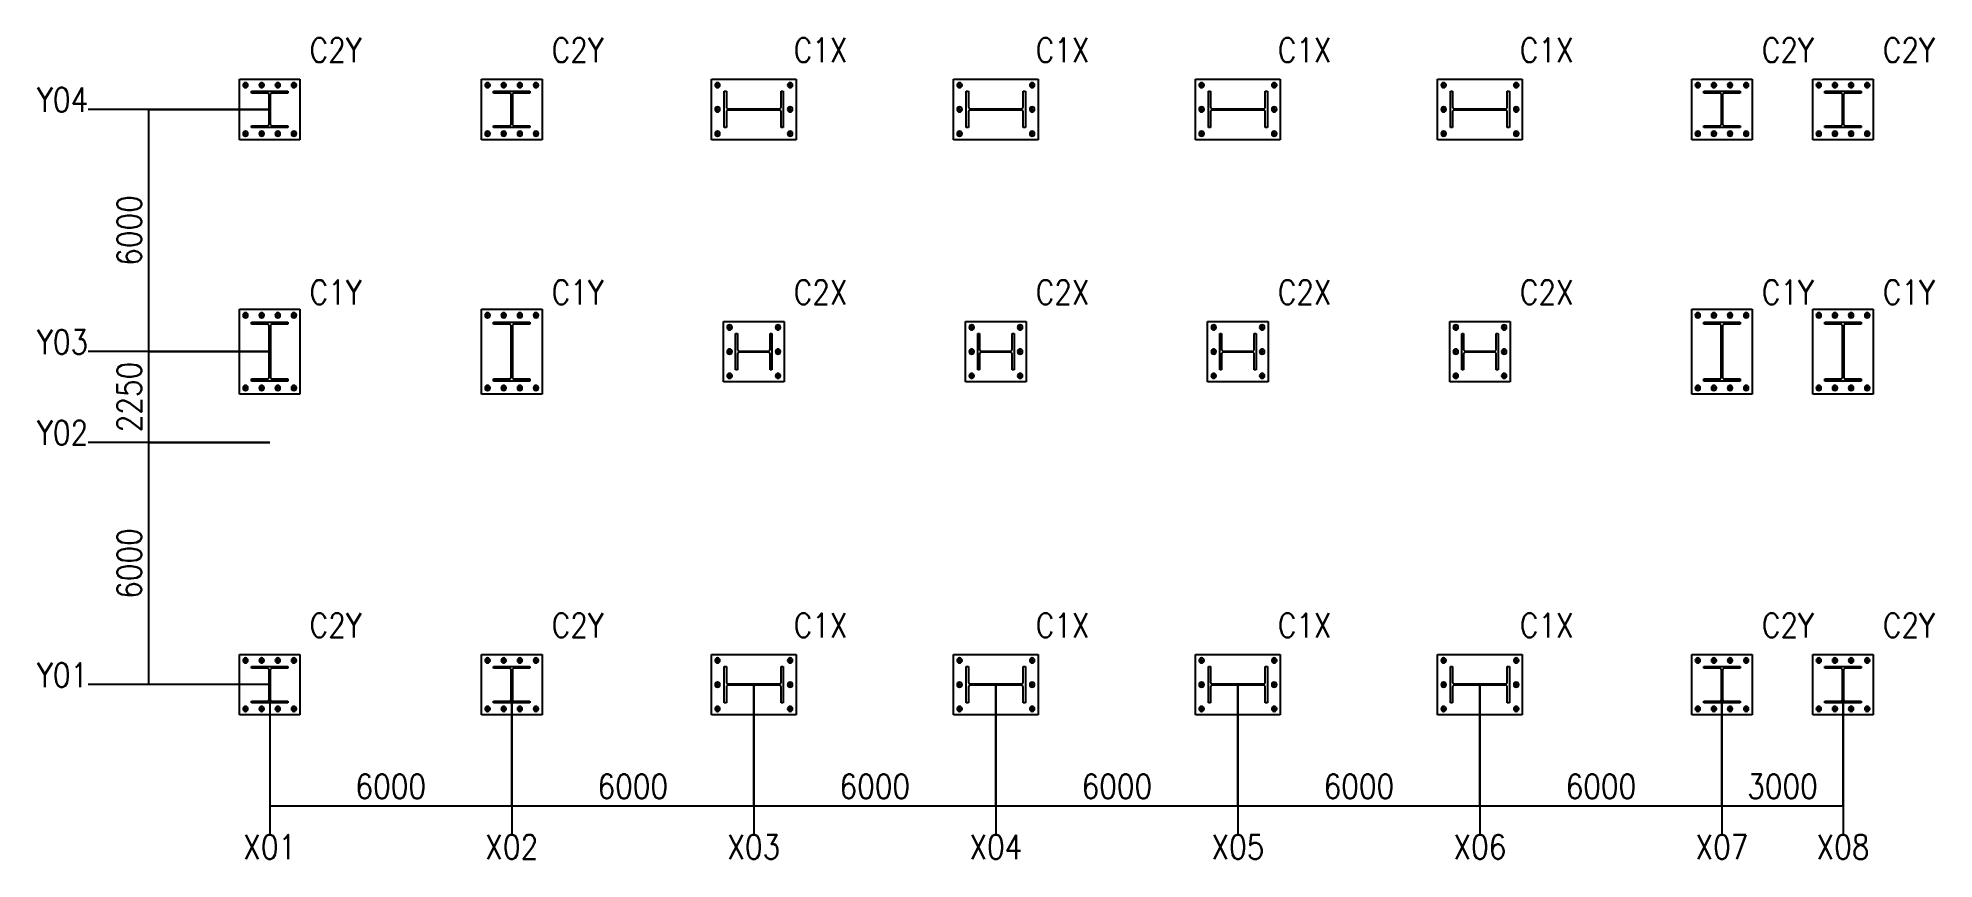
# Model space of a CAD drawing. Extents: x -230746 to 324000, y -671400 to 84185.
# Drawn here: x -230746 to -183742, y -26151 to -5811 of the extents above; entities that cross this region are included whole.
import ezdxf
from ezdxf.enums import TextEntityAlignment as Align

# ---------------------------------------------------------------- set-up
doc = ezdxf.new("R2010")
doc.units = 0
doc.header["$MEASUREMENT"] = 0
for name, color, linetype in [('_1-7_GRID', 7, 'CONTINUOUS'), ('_1-8_DIM', 7, 'CONTINUOUS'), ('_4-6_CS-M', 7, 'CONTINUOUS'), ('_4-A_C-TX', 7, 'CONTINUOUS'), ('bolt', 2, 'CONTINUOUS')]:
    doc.layers.add(name, color=color, linetype=linetype)
doc.styles.add('DRACAD', font='txt', dxfattribs={"width": 0.85, "bigfont": 'extfont2'})

msp = doc.modelspace()

# ---------------------------------------------------------------- texts
at = {"layer": '_1-7_GRID', "style": 'DRACAD', "width": 0.85}
for s, p in [('6000', (-228000, -10580.6)), ('2250', (-228000, -14705.6)), ('6000', (-228000, -18830.6))]:
    msp.add_text(s, height=600, rotation=90, dxfattribs=at).set_placement(p, align=Align.BOTTOM_CENTER)
for s, p in [('6000', (-222000, -24830.6)), ('6000', (-216000, -24830.6)), ('6000', (-210000, -24830.6)), ('6000', (-204000, -24830.6)), ('6000', (-198000, -24830.6)), ('6000', (-192000, -24830.6)), ('3000', (-187500, -24830.6))]:
    msp.add_text(s, height=600, dxfattribs=at).set_placement(p, align=Align.BOTTOM_CENTER)
at = {"layer": '_1-8_DIM', "style": 'DRACAD', "width": 0.85}
for s, p in [('Y04', (-229500, -7820.6)), ('Y03', (-229500, -13820.6)), ('Y02', (-229500, -16070.6)), ('Y01', (-229500, -22070.6))]:
    msp.add_text(s, height=600, dxfattribs=at).set_placement(p, align=Align.BOTTOM_RIGHT)
for s, p in [('X01', (-225000, -26330.6)), ('X02', (-219000, -26330.6)), ('X03', (-213000, -26330.6)), ('X04', (-207000, -26330.6)), ('X05', (-201000, -26330.6)), ('X06', (-195000, -26330.6)), ('X07', (-189000, -26330.6)), ('X08', (-186000, -26330.6))]:
    msp.add_text(s, height=600, dxfattribs=at).set_placement(p, align=Align.BOTTOM_CENTER)
at = {"layer": '_4-A_C-TX', "style": 'DRACAD', "width": 0.85}
for s, p in [('C2Y', (-224010.1, -6590.6)), ('C2Y', (-218010.1, -6590.6)), ('C1X', (-212010.1, -6590.6)), ('C1X', (-206010.1, -6590.6)), ('C1X', (-200010.1, -6590.6)), ('C1X', (-194010.1, -6590.6)), ('C2Y', (-188010.1, -6590.6)), ('C2Y', (-185010.1, -6590.6)), ('C1Y', (-224010.1, -12590.6)), ('C1Y', (-218010.1, -12590.6)), ('C2X', (-212010.1, -12590.6)), ('C2X', (-206010.1, -12590.6)), ('C2X', (-200010.1, -12590.6)), ('C2X', (-194010.1, -12590.6)), ('C1Y', (-188010.1, -12590.6)), ('C1Y', (-185010.1, -12590.6)), ('C2Y', (-224010.1, -20840.6)), ('C2Y', (-218010.1, -20840.6)), ('C1X', (-212010.1, -20840.6)), ('C1X', (-206010.1, -20840.6)), ('C1X', (-200010.1, -20840.6)), ('C1X', (-194010.1, -20840.6)), ('C2Y', (-188010.1, -20840.6)), ('C2Y', (-185010.1, -20840.6))]:
    msp.add_text(s, height=600, dxfattribs=at).set_placement(p, align=Align.BOTTOM_LEFT)

# ---------------------------------------------------------------- linework, layer by layer
at = {"layer": '_1-7_GRID'}
for p, q in [((-228000, -21830.6), (-228000, -7580.6)), ((-228000, -7580.6), (-225000, -7580.6)), ((-228000, -13580.6), (-225000, -13580.6)), ((-228000, -15830.6), (-225000, -15830.6)), ((-225000, -21830.6), (-228000, -21830.6)), ((-225000, -21830.6), (-225000, -24830.6)), ((-219000, -24830.6), (-219000, -21830.6)), ((-213000, -24830.6), (-213000, -21830.6)), ((-207000, -24830.6), (-207000, -21830.6)), ((-201000, -24830.6), (-201000, -21830.6)), ((-195000, -24830.6), (-195000, -21830.6)), ((-189000, -24830.6), (-189000, -21830.6)), ((-186000, -24830.6), (-186000, -21830.6)), ((-225000, -24830.6), (-186000, -24830.6))]:
    msp.add_line(p, q, dxfattribs=at)
at = {"layer": '_1-8_DIM'}
for p, q in [((-225000, -7580.6), (-229500, -7580.6)), ((-225000, -13580.6), (-229500, -13580.6)), ((-225000, -15830.6), (-229500, -15830.6)), ((-225000, -21830.6), (-229500, -21830.6)), ((-225000, -21830.6), (-225000, -25550.6)), ((-219000, -21830.6), (-219000, -25550.6)), ((-213000, -21830.6), (-213000, -25550.6)), ((-207000, -21830.6), (-207000, -25550.6)), ((-201000, -21830.6), (-201000, -25550.6)), ((-195000, -21830.6), (-195000, -25550.6)), ((-189000, -21830.6), (-189000, -25550.6)), ((-186000, -21830.6), (-186000, -25550.6))]:
    msp.add_line(p, q, dxfattribs=at)
at = {"layer": '_4-6_CS-M'}
for p, q in [((-225750, -8330.6), (-225750, -6830.6)), ((-225750, -6830.6), (-224250, -6830.6)), ((-224250, -6830.6), (-224250, -8330.6)), ((-219750, -8330.6), (-219750, -6830.6)), ((-219750, -6830.6), (-218250, -6830.6)), ((-218250, -6830.6), (-218250, -8330.6)), ((-214050, -8330.6), (-214050, -6830.6)), ((-214050, -6830.6), (-211950, -6830.6)), ((-211950, -6830.6), (-211950, -8330.6)), ((-208050, -8330.6), (-208050, -6830.6)), ((-208050, -6830.6), (-205950, -6830.6)), ((-205950, -6830.6), (-205950, -8330.6)), ((-202050, -8330.6), (-202050, -6830.6)), ((-202050, -6830.6), (-199950, -6830.6)), ((-199950, -6830.6), (-199950, -8330.6)), ((-196050, -8330.6), (-196050, -6830.6)), ((-196050, -6830.6), (-193950, -6830.6)), ((-193950, -6830.6), (-193950, -8330.6)), ((-189750, -8330.6), (-189750, -6830.6)), ((-189750, -6830.6), (-188250, -6830.6)), ((-188250, -6830.6), (-188250, -8330.6)), ((-186750, -8330.6), (-186750, -6830.6)), ((-186750, -6830.6), (-185250, -6830.6)), ((-185250, -6830.6), (-185250, -8330.6)), ((-225450, -7130.6), (-224550, -7130.6)), ((-225450, -7175.6), (-225450, -7130.6)), ((-225054, -7175.6), (-225450, -7175.6)), ((-225034.5, -7180.8), (-225054, -7175.6)), ((-225020.2, -7195.1), (-225034.5, -7180.8)), ((-225015, -7214.6), (-225020.2, -7195.1)), ((-225015, -7946.6), (-225015, -7214.6)), ((-224979.8, -7195.1), (-224985, -7214.6)), ((-224985, -7214.6), (-224985, -7946.6)), ((-224965.5, -7180.8), (-224979.8, -7195.1)), ((-224946, -7175.6), (-224965.5, -7180.8)), ((-224550, -7175.6), (-224946, -7175.6)), ((-224550, -7130.6), (-224550, -7175.6)), ((-219450, -7130.6), (-218550, -7130.6)), ((-219450, -7175.6), (-219450, -7130.6)), ((-219054, -7175.6), (-219450, -7175.6)), ((-219034.5, -7180.8), (-219054, -7175.6)), ((-219020.2, -7195.1), (-219034.5, -7180.8)), ((-219015, -7214.6), (-219020.2, -7195.1)), ((-219015, -7946.6), (-219015, -7214.6)), ((-218979.8, -7195.1), (-218985, -7214.6)), ((-218985, -7214.6), (-218985, -7946.6)), ((-218965.5, -7180.8), (-218979.8, -7195.1)), ((-218946, -7175.6), (-218965.5, -7180.8)), ((-218550, -7175.6), (-218946, -7175.6)), ((-218550, -7130.6), (-218550, -7175.6)), ((-213732, -7130.6), (-213678, -7130.6)), ((-213732, -8030.6), (-213732, -7130.6)), ((-213678, -7130.6), (-213678, -7525.1)), ((-212322, -7130.6), (-212268, -7130.6)), ((-212322, -7525.1), (-212322, -7130.6)), ((-212268, -7130.6), (-212268, -8030.6)), ((-207732, -7130.6), (-207678, -7130.6)), ((-207732, -8030.6), (-207732, -7130.6)), ((-207678, -7130.6), (-207678, -7525.1)), ((-206322, -7130.6), (-206268, -7130.6)), ((-206322, -7525.1), (-206322, -7130.6)), ((-206268, -7130.6), (-206268, -8030.6)), ((-201732, -7130.6), (-201678, -7130.6)), ((-201732, -8030.6), (-201732, -7130.6)), ((-201678, -7130.6), (-201678, -7525.1)), ((-200322, -7130.6), (-200268, -7130.6)), ((-200322, -7525.1), (-200322, -7130.6)), ((-200268, -7130.6), (-200268, -8030.6)), ((-195732, -7130.6), (-195678, -7130.6)), ((-195732, -8030.6), (-195732, -7130.6)), ((-195678, -7130.6), (-195678, -7525.1)), ((-194322, -7130.6), (-194268, -7130.6)), ((-194322, -7525.1), (-194322, -7130.6)), ((-194268, -7130.6), (-194268, -8030.6)), ((-189450, -7130.6), (-188550, -7130.6)), ((-189450, -7175.6), (-189450, -7130.6)), ((-189054, -7175.6), (-189450, -7175.6)), ((-189034.5, -7180.8), (-189054, -7175.6)), ((-189020.2, -7195.1), (-189034.5, -7180.8)), ((-189015, -7214.6), (-189020.2, -7195.1)), ((-189015, -7946.6), (-189015, -7214.6)), ((-188979.8, -7195.1), (-188985, -7214.6)), ((-188985, -7214.6), (-188985, -7946.6)), ((-188965.5, -7180.8), (-188979.8, -7195.1)), ((-188946, -7175.6), (-188965.5, -7180.8)), ((-188550, -7175.6), (-188946, -7175.6)), ((-188550, -7130.6), (-188550, -7175.6)), ((-186450, -7130.6), (-185550, -7130.6)), ((-186450, -7175.6), (-186450, -7130.6)), ((-186054, -7175.6), (-186450, -7175.6)), ((-186034.5, -7180.8), (-186054, -7175.6)), ((-186020.2, -7195.1), (-186034.5, -7180.8)), ((-186015, -7214.6), (-186020.2, -7195.1)), ((-186015, -7946.6), (-186015, -7214.6)), ((-185979.8, -7195.1), (-185985, -7214.6)), ((-185985, -7214.6), (-185985, -7946.6)), ((-185965.5, -7180.8), (-185979.8, -7195.1)), ((-185946, -7175.6), (-185965.5, -7180.8)), ((-185550, -7175.6), (-185946, -7175.6)), ((-185550, -7130.6), (-185550, -7175.6)), ((-225450, -7985.6), (-225054, -7985.6)), ((-225450, -8030.6), (-225450, -7985.6)), ((-225054, -7985.6), (-225034.5, -7980.3)), ((-225034.5, -7980.3), (-225020.2, -7966.1)), ((-225020.2, -7966.1), (-225015, -7946.6)), ((-224985, -7946.6), (-224979.8, -7966.1)), ((-224979.8, -7966.1), (-224965.5, -7980.3)), ((-224965.5, -7980.3), (-224946, -7985.6)), ((-224946, -7985.6), (-224550, -7985.6)), ((-224550, -7985.6), (-224550, -8030.6)), ((-219450, -7985.6), (-219054, -7985.6)), ((-219450, -8030.6), (-219450, -7985.6)), ((-219054, -7985.6), (-219034.5, -7980.3)), ((-219034.5, -7980.3), (-219020.2, -7966.1)), ((-219020.2, -7966.1), (-219015, -7946.6)), ((-218985, -7946.6), (-218979.8, -7966.1)), ((-218979.8, -7966.1), (-218965.5, -7980.3)), ((-218965.5, -7980.3), (-218946, -7985.6)), ((-218946, -7985.6), (-218550, -7985.6)), ((-218550, -7985.6), (-218550, -8030.6)), ((-213678, -7525.1), (-213672.8, -7544.6)), ((-213672.8, -7616.6), (-213678, -7636.1)), ((-213678, -7636.1), (-213678, -8030.6)), ((-213672.8, -7544.6), (-213658.5, -7558.8)), ((-213658.5, -7602.3), (-213672.8, -7616.6)), ((-213658.5, -7558.8), (-213639, -7564.1)), ((-213639, -7597.1), (-213658.5, -7602.3)), ((-213639, -7564.1), (-212361, -7564.1)), ((-212361, -7597.1), (-213639, -7597.1)), ((-212361, -7564.1), (-212341.5, -7558.8)), ((-212341.5, -7602.3), (-212361, -7597.1)), ((-212341.5, -7558.8), (-212327.2, -7544.6)), ((-212327.2, -7616.6), (-212341.5, -7602.3)), ((-212327.2, -7544.6), (-212322, -7525.1)), ((-212322, -7636.1), (-212327.2, -7616.6)), ((-212322, -8030.6), (-212322, -7636.1)), ((-207678, -7525.1), (-207672.8, -7544.6)), ((-207672.8, -7616.6), (-207678, -7636.1)), ((-207678, -7636.1), (-207678, -8030.6)), ((-207672.8, -7544.6), (-207658.5, -7558.8)), ((-207658.5, -7602.3), (-207672.8, -7616.6)), ((-207658.5, -7558.8), (-207639, -7564.1)), ((-207639, -7597.1), (-207658.5, -7602.3)), ((-207639, -7564.1), (-206361, -7564.1)), ((-206361, -7597.1), (-207639, -7597.1)), ((-206361, -7564.1), (-206341.5, -7558.8)), ((-206341.5, -7602.3), (-206361, -7597.1)), ((-206341.5, -7558.8), (-206327.2, -7544.6)), ((-206327.2, -7616.6), (-206341.5, -7602.3)), ((-206327.2, -7544.6), (-206322, -7525.1)), ((-206322, -7636.1), (-206327.2, -7616.6)), ((-206322, -8030.6), (-206322, -7636.1)), ((-201678, -7525.1), (-201672.8, -7544.6)), ((-201672.8, -7616.6), (-201678, -7636.1)), ((-201678, -7636.1), (-201678, -8030.6)), ((-201672.8, -7544.6), (-201658.5, -7558.8)), ((-201658.5, -7602.3), (-201672.8, -7616.6)), ((-201658.5, -7558.8), (-201639, -7564.1)), ((-201639, -7597.1), (-201658.5, -7602.3)), ((-201639, -7564.1), (-200361, -7564.1)), ((-200361, -7597.1), (-201639, -7597.1)), ((-200361, -7564.1), (-200341.5, -7558.8)), ((-200341.5, -7602.3), (-200361, -7597.1)), ((-200341.5, -7558.8), (-200327.2, -7544.6)), ((-200327.2, -7616.6), (-200341.5, -7602.3)), ((-200327.2, -7544.6), (-200322, -7525.1)), ((-200322, -7636.1), (-200327.2, -7616.6)), ((-200322, -8030.6), (-200322, -7636.1)), ((-195678, -7525.1), (-195672.8, -7544.6)), ((-195672.8, -7616.6), (-195678, -7636.1)), ((-195678, -7636.1), (-195678, -8030.6)), ((-195672.8, -7544.6), (-195658.5, -7558.8)), ((-195658.5, -7602.3), (-195672.8, -7616.6)), ((-195658.5, -7558.8), (-195639, -7564.1)), ((-195639, -7597.1), (-195658.5, -7602.3)), ((-195639, -7564.1), (-194361, -7564.1)), ((-194361, -7597.1), (-195639, -7597.1)), ((-194361, -7564.1), (-194341.5, -7558.8)), ((-194341.5, -7602.3), (-194361, -7597.1)), ((-194341.5, -7558.8), (-194327.2, -7544.6)), ((-194327.2, -7616.6), (-194341.5, -7602.3)), ((-194327.2, -7544.6), (-194322, -7525.1)), ((-194322, -7636.1), (-194327.2, -7616.6)), ((-194322, -8030.6), (-194322, -7636.1)), ((-189450, -7985.6), (-189054, -7985.6)), ((-189450, -8030.6), (-189450, -7985.6)), ((-189054, -7985.6), (-189034.5, -7980.3)), ((-189034.5, -7980.3), (-189020.2, -7966.1)), ((-189020.2, -7966.1), (-189015, -7946.6)), ((-188985, -7946.6), (-188979.8, -7966.1)), ((-188979.8, -7966.1), (-188965.5, -7980.3)), ((-188965.5, -7980.3), (-188946, -7985.6)), ((-188946, -7985.6), (-188550, -7985.6)), ((-188550, -7985.6), (-188550, -8030.6)), ((-186450, -7985.6), (-186054, -7985.6)), ((-186450, -8030.6), (-186450, -7985.6)), ((-186054, -7985.6), (-186034.5, -7980.3)), ((-186034.5, -7980.3), (-186020.2, -7966.1)), ((-186020.2, -7966.1), (-186015, -7946.6)), ((-185985, -7946.6), (-185979.8, -7966.1)), ((-185979.8, -7966.1), (-185965.5, -7980.3)), ((-185965.5, -7980.3), (-185946, -7985.6)), ((-185946, -7985.6), (-185550, -7985.6)), ((-185550, -7985.6), (-185550, -8030.6)), ((-224250, -8330.6), (-225750, -8330.6)), ((-224550, -8030.6), (-225450, -8030.6)), ((-218250, -8330.6), (-219750, -8330.6)), ((-218550, -8030.6), (-219450, -8030.6)), ((-211950, -8330.6), (-214050, -8330.6)), ((-213678, -8030.6), (-213732, -8030.6)), ((-212268, -8030.6), (-212322, -8030.6)), ((-205950, -8330.6), (-208050, -8330.6)), ((-207678, -8030.6), (-207732, -8030.6)), ((-206268, -8030.6), (-206322, -8030.6)), ((-199950, -8330.6), (-202050, -8330.6)), ((-201678, -8030.6), (-201732, -8030.6)), ((-200268, -8030.6), (-200322, -8030.6)), ((-193950, -8330.6), (-196050, -8330.6)), ((-195678, -8030.6), (-195732, -8030.6)), ((-194268, -8030.6), (-194322, -8030.6)), ((-188250, -8330.6), (-189750, -8330.6)), ((-188550, -8030.6), (-189450, -8030.6)), ((-185250, -8330.6), (-186750, -8330.6)), ((-185550, -8030.6), (-186450, -8030.6)), ((-225750, -14630.6), (-225750, -12530.6)), ((-225750, -12530.6), (-224250, -12530.6)), ((-224250, -12530.6), (-224250, -14630.6)), ((-219750, -14630.6), (-219750, -12530.6)), ((-219750, -12530.6), (-218250, -12530.6)), ((-218250, -12530.6), (-218250, -14630.6)), ((-189750, -14630.6), (-189750, -12530.6)), ((-189750, -12530.6), (-188250, -12530.6)), ((-188250, -12530.6), (-188250, -14630.6)), ((-186750, -14630.6), (-186750, -12530.6)), ((-186750, -12530.6), (-185250, -12530.6)), ((-185250, -12530.6), (-185250, -14630.6)), ((-225450, -12848.6), (-224550, -12848.6)), ((-225450, -12902.6), (-225450, -12848.6)), ((-225055.5, -12902.6), (-225450, -12902.6)), ((-225036, -12907.8), (-225055.5, -12902.6)), ((-225021.7, -12922.1), (-225036, -12907.8)), ((-225016.5, -12941.6), (-225021.7, -12922.1)), ((-225016.5, -14219.6), (-225016.5, -12941.6)), ((-224978.3, -12922.1), (-224983.5, -12941.6)), ((-224983.5, -12941.6), (-224983.5, -14219.6)), ((-224964, -12907.8), (-224978.3, -12922.1)), ((-224944.5, -12902.6), (-224964, -12907.8)), ((-224550, -12902.6), (-224944.5, -12902.6)), ((-224550, -12848.6), (-224550, -12902.6)), ((-219450, -12848.6), (-218550, -12848.6)), ((-219450, -12902.6), (-219450, -12848.6)), ((-219055.5, -12902.6), (-219450, -12902.6)), ((-219036, -12907.8), (-219055.5, -12902.6)), ((-219021.7, -12922.1), (-219036, -12907.8)), ((-219016.5, -12941.6), (-219021.7, -12922.1)), ((-219016.5, -14219.6), (-219016.5, -12941.6)), ((-218978.3, -12922.1), (-218983.5, -12941.6)), ((-218983.5, -12941.6), (-218983.5, -14219.6)), ((-218964, -12907.8), (-218978.3, -12922.1)), ((-218944.5, -12902.6), (-218964, -12907.8)), ((-218550, -12902.6), (-218944.5, -12902.6)), ((-218550, -12848.6), (-218550, -12902.6)), ((-213750, -14330.6), (-213750, -12830.6)), ((-213750, -12830.6), (-212250, -12830.6)), ((-213450, -13130.6), (-213405, -13130.6)), ((-213450, -14030.6), (-213450, -13130.6)), ((-213405, -13130.6), (-213405, -13526.6)), ((-212595, -13130.6), (-212550, -13130.6)), ((-212595, -13526.6), (-212595, -13130.6)), ((-212550, -13130.6), (-212550, -14030.6)), ((-212250, -12830.6), (-212250, -14330.6)), ((-207750, -14330.6), (-207750, -12830.6)), ((-207750, -12830.6), (-206250, -12830.6)), ((-207450, -13130.6), (-207405, -13130.6)), ((-207450, -14030.6), (-207450, -13130.6)), ((-207405, -13130.6), (-207405, -13526.6)), ((-206595, -13130.6), (-206550, -13130.6)), ((-206595, -13526.6), (-206595, -13130.6)), ((-206550, -13130.6), (-206550, -14030.6)), ((-206250, -12830.6), (-206250, -14330.6)), ((-201750, -14330.6), (-201750, -12830.6)), ((-201750, -12830.6), (-200250, -12830.6)), ((-201450, -13130.6), (-201405, -13130.6)), ((-201450, -14030.6), (-201450, -13130.6)), ((-201405, -13130.6), (-201405, -13526.6)), ((-200595, -13130.6), (-200550, -13130.6)), ((-200595, -13526.6), (-200595, -13130.6)), ((-200550, -13130.6), (-200550, -14030.6)), ((-200250, -12830.6), (-200250, -14330.6)), ((-195750, -14330.6), (-195750, -12830.6)), ((-195750, -12830.6), (-194250, -12830.6)), ((-195450, -13130.6), (-195405, -13130.6)), ((-195450, -14030.6), (-195450, -13130.6)), ((-195405, -13130.6), (-195405, -13526.6)), ((-194595, -13130.6), (-194550, -13130.6)), ((-194595, -13526.6), (-194595, -13130.6)), ((-194550, -13130.6), (-194550, -14030.6)), ((-194250, -12830.6), (-194250, -14330.6)), ((-189450, -12848.6), (-188550, -12848.6)), ((-189450, -12902.6), (-189450, -12848.6)), ((-189055.5, -12902.6), (-189450, -12902.6)), ((-189036, -12907.8), (-189055.5, -12902.6)), ((-189021.7, -12922.1), (-189036, -12907.8)), ((-189016.5, -12941.6), (-189021.7, -12922.1)), ((-189016.5, -14219.6), (-189016.5, -12941.6)), ((-188978.3, -12922.1), (-188983.5, -12941.6)), ((-188983.5, -12941.6), (-188983.5, -14219.6)), ((-188964, -12907.8), (-188978.3, -12922.1)), ((-188944.5, -12902.6), (-188964, -12907.8)), ((-188550, -12902.6), (-188944.5, -12902.6)), ((-188550, -12848.6), (-188550, -12902.6)), ((-186450, -12848.6), (-185550, -12848.6)), ((-186450, -12902.6), (-186450, -12848.6)), ((-186055.5, -12902.6), (-186450, -12902.6)), ((-186036, -12907.8), (-186055.5, -12902.6)), ((-186021.7, -12922.1), (-186036, -12907.8)), ((-186016.5, -12941.6), (-186021.7, -12922.1)), ((-186016.5, -14219.6), (-186016.5, -12941.6)), ((-185978.3, -12922.1), (-185983.5, -12941.6)), ((-185983.5, -12941.6), (-185983.5, -14219.6)), ((-185964, -12907.8), (-185978.3, -12922.1)), ((-185944.5, -12902.6), (-185964, -12907.8)), ((-185550, -12902.6), (-185944.5, -12902.6)), ((-185550, -12848.6), (-185550, -12902.6)), ((-213405, -13526.6), (-213399.8, -13546.1)), ((-213399.8, -13615.1), (-213405, -13634.6)), ((-213399.8, -13546.1), (-213385.5, -13560.3)), ((-213385.5, -13600.8), (-213399.8, -13615.1)), ((-213385.5, -13560.3), (-213366, -13565.6)), ((-213366, -13595.6), (-213385.5, -13600.8)), ((-213366, -13565.6), (-212634, -13565.6)), ((-212634, -13595.6), (-213366, -13595.6)), ((-212634, -13565.6), (-212614.5, -13560.3)), ((-212614.5, -13600.8), (-212634, -13595.6)), ((-212614.5, -13560.3), (-212600.2, -13546.1)), ((-212600.2, -13615.1), (-212614.5, -13600.8)), ((-212600.2, -13546.1), (-212595, -13526.6)), ((-212595, -13634.6), (-212600.2, -13615.1)), ((-207405, -13526.6), (-207399.8, -13546.1)), ((-207399.8, -13615.1), (-207405, -13634.6)), ((-207399.8, -13546.1), (-207385.5, -13560.3)), ((-207385.5, -13600.8), (-207399.8, -13615.1)), ((-207385.5, -13560.3), (-207366, -13565.6)), ((-207366, -13595.6), (-207385.5, -13600.8)), ((-207366, -13565.6), (-206634, -13565.6)), ((-206634, -13595.6), (-207366, -13595.6)), ((-206634, -13565.6), (-206614.5, -13560.3)), ((-206614.5, -13600.8), (-206634, -13595.6)), ((-206614.5, -13560.3), (-206600.2, -13546.1)), ((-206600.2, -13615.1), (-206614.5, -13600.8)), ((-206600.2, -13546.1), (-206595, -13526.6)), ((-206595, -13634.6), (-206600.2, -13615.1)), ((-201405, -13526.6), (-201399.8, -13546.1)), ((-201399.8, -13615.1), (-201405, -13634.6)), ((-201399.8, -13546.1), (-201385.5, -13560.3)), ((-201385.5, -13600.8), (-201399.8, -13615.1)), ((-201385.5, -13560.3), (-201366, -13565.6)), ((-201366, -13595.6), (-201385.5, -13600.8)), ((-201366, -13565.6), (-200634, -13565.6)), ((-200634, -13595.6), (-201366, -13595.6)), ((-200634, -13565.6), (-200614.5, -13560.3)), ((-200614.5, -13600.8), (-200634, -13595.6)), ((-200614.5, -13560.3), (-200600.2, -13546.1)), ((-200600.2, -13615.1), (-200614.5, -13600.8)), ((-200600.2, -13546.1), (-200595, -13526.6)), ((-200595, -13634.6), (-200600.2, -13615.1)), ((-195405, -13526.6), (-195399.8, -13546.1)), ((-195399.8, -13615.1), (-195405, -13634.6)), ((-195399.8, -13546.1), (-195385.5, -13560.3)), ((-195385.5, -13600.8), (-195399.8, -13615.1)), ((-195385.5, -13560.3), (-195366, -13565.6)), ((-195366, -13595.6), (-195385.5, -13600.8)), ((-195366, -13565.6), (-194634, -13565.6)), ((-194634, -13595.6), (-195366, -13595.6)), ((-194634, -13565.6), (-194614.5, -13560.3)), ((-194614.5, -13600.8), (-194634, -13595.6)), ((-194614.5, -13560.3), (-194600.2, -13546.1)), ((-194600.2, -13615.1), (-194614.5, -13600.8)), ((-194600.2, -13546.1), (-194595, -13526.6)), ((-194595, -13634.6), (-194600.2, -13615.1)), ((-213405, -14030.6), (-213450, -14030.6)), ((-213405, -13634.6), (-213405, -14030.6)), ((-212595, -14030.6), (-212595, -13634.6)), ((-212550, -14030.6), (-212595, -14030.6)), ((-207405, -14030.6), (-207450, -14030.6)), ((-207405, -13634.6), (-207405, -14030.6)), ((-206595, -14030.6), (-206595, -13634.6)), ((-206550, -14030.6), (-206595, -14030.6)), ((-201405, -14030.6), (-201450, -14030.6)), ((-201405, -13634.6), (-201405, -14030.6)), ((-200595, -14030.6), (-200595, -13634.6)), ((-200550, -14030.6), (-200595, -14030.6)), ((-195405, -14030.6), (-195450, -14030.6)), ((-195405, -13634.6), (-195405, -14030.6)), ((-194595, -14030.6), (-194595, -13634.6)), ((-194550, -14030.6), (-194595, -14030.6)), ((-225450, -14258.6), (-225055.5, -14258.6)), ((-225450, -14312.6), (-225450, -14258.6)), ((-224550, -14312.6), (-225450, -14312.6)), ((-225055.5, -14258.6), (-225036, -14253.3)), ((-225036, -14253.3), (-225021.7, -14239.1)), ((-225021.7, -14239.1), (-225016.5, -14219.6)), ((-224983.5, -14219.6), (-224978.3, -14239.1)), ((-224978.3, -14239.1), (-224964, -14253.3)), ((-224964, -14253.3), (-224944.5, -14258.6)), ((-224944.5, -14258.6), (-224550, -14258.6)), ((-224550, -14258.6), (-224550, -14312.6)), ((-219450, -14258.6), (-219055.5, -14258.6)), ((-219450, -14312.6), (-219450, -14258.6)), ((-218550, -14312.6), (-219450, -14312.6)), ((-219055.5, -14258.6), (-219036, -14253.3)), ((-219036, -14253.3), (-219021.7, -14239.1)), ((-219021.7, -14239.1), (-219016.5, -14219.6)), ((-218983.5, -14219.6), (-218978.3, -14239.1)), ((-218978.3, -14239.1), (-218964, -14253.3)), ((-218964, -14253.3), (-218944.5, -14258.6)), ((-218944.5, -14258.6), (-218550, -14258.6)), ((-218550, -14258.6), (-218550, -14312.6)), ((-212250, -14330.6), (-213750, -14330.6)), ((-206250, -14330.6), (-207750, -14330.6)), ((-200250, -14330.6), (-201750, -14330.6)), ((-194250, -14330.6), (-195750, -14330.6)), ((-189450, -14258.6), (-189055.5, -14258.6)), ((-189450, -14312.6), (-189450, -14258.6)), ((-188550, -14312.6), (-189450, -14312.6)), ((-189055.5, -14258.6), (-189036, -14253.3)), ((-189036, -14253.3), (-189021.7, -14239.1)), ((-189021.7, -14239.1), (-189016.5, -14219.6)), ((-188983.5, -14219.6), (-188978.3, -14239.1)), ((-188978.3, -14239.1), (-188964, -14253.3)), ((-188964, -14253.3), (-188944.5, -14258.6)), ((-188944.5, -14258.6), (-188550, -14258.6)), ((-188550, -14258.6), (-188550, -14312.6)), ((-186450, -14258.6), (-186055.5, -14258.6)), ((-186450, -14312.6), (-186450, -14258.6)), ((-185550, -14312.6), (-186450, -14312.6)), ((-186055.5, -14258.6), (-186036, -14253.3)), ((-186036, -14253.3), (-186021.7, -14239.1)), ((-186021.7, -14239.1), (-186016.5, -14219.6)), ((-185983.5, -14219.6), (-185978.3, -14239.1)), ((-185978.3, -14239.1), (-185964, -14253.3)), ((-185964, -14253.3), (-185944.5, -14258.6)), ((-185944.5, -14258.6), (-185550, -14258.6)), ((-185550, -14258.6), (-185550, -14312.6)), ((-224250, -14630.6), (-225750, -14630.6)), ((-218250, -14630.6), (-219750, -14630.6)), ((-188250, -14630.6), (-189750, -14630.6)), ((-185250, -14630.6), (-186750, -14630.6)), ((-225750, -22580.6), (-225750, -21080.6)), ((-225750, -21080.6), (-224250, -21080.6)), ((-224250, -21080.6), (-224250, -22580.6)), ((-219750, -22580.6), (-219750, -21080.6)), ((-219750, -21080.6), (-218250, -21080.6)), ((-218250, -21080.6), (-218250, -22580.6)), ((-214050, -22580.6), (-214050, -21080.6)), ((-214050, -21080.6), (-211950, -21080.6)), ((-211950, -21080.6), (-211950, -22580.6)), ((-208050, -22580.6), (-208050, -21080.6)), ((-208050, -21080.6), (-205950, -21080.6)), ((-205950, -21080.6), (-205950, -22580.6)), ((-202050, -22580.6), (-202050, -21080.6)), ((-202050, -21080.6), (-199950, -21080.6)), ((-199950, -21080.6), (-199950, -22580.6)), ((-196050, -22580.6), (-196050, -21080.6)), ((-196050, -21080.6), (-193950, -21080.6)), ((-193950, -21080.6), (-193950, -22580.6)), ((-189750, -22580.6), (-189750, -21080.6)), ((-189750, -21080.6), (-188250, -21080.6)), ((-188250, -21080.6), (-188250, -22580.6)), ((-186750, -22580.6), (-186750, -21080.6)), ((-186750, -21080.6), (-185250, -21080.6)), ((-185250, -21080.6), (-185250, -22580.6)), ((-225450, -21380.6), (-224550, -21380.6)), ((-225450, -21425.6), (-225450, -21380.6)), ((-225054, -21425.6), (-225450, -21425.6)), ((-225034.5, -21430.8), (-225054, -21425.6)), ((-225020.2, -21445.1), (-225034.5, -21430.8)), ((-225015, -21464.6), (-225020.2, -21445.1)), ((-225015, -22196.6), (-225015, -21464.6)), ((-224979.8, -21445.1), (-224985, -21464.6)), ((-224985, -21464.6), (-224985, -22196.6)), ((-224965.5, -21430.8), (-224979.8, -21445.1)), ((-224946, -21425.6), (-224965.5, -21430.8)), ((-224550, -21425.6), (-224946, -21425.6)), ((-224550, -21380.6), (-224550, -21425.6)), ((-219450, -21380.6), (-218550, -21380.6)), ((-219450, -21425.6), (-219450, -21380.6)), ((-219054, -21425.6), (-219450, -21425.6)), ((-219034.5, -21430.8), (-219054, -21425.6)), ((-219020.2, -21445.1), (-219034.5, -21430.8)), ((-219015, -21464.6), (-219020.2, -21445.1)), ((-219015, -22196.6), (-219015, -21464.6)), ((-218979.8, -21445.1), (-218985, -21464.6)), ((-218985, -21464.6), (-218985, -22196.6)), ((-218965.5, -21430.8), (-218979.8, -21445.1)), ((-218946, -21425.6), (-218965.5, -21430.8)), ((-218550, -21425.6), (-218946, -21425.6)), ((-218550, -21380.6), (-218550, -21425.6)), ((-213732, -21380.6), (-213678, -21380.6)), ((-213732, -22280.6), (-213732, -21380.6)), ((-213678, -21380.6), (-213678, -21775.1)), ((-212322, -21380.6), (-212268, -21380.6)), ((-212322, -21775.1), (-212322, -21380.6)), ((-212268, -21380.6), (-212268, -22280.6)), ((-207732, -21380.6), (-207678, -21380.6)), ((-207732, -22280.6), (-207732, -21380.6)), ((-207678, -21380.6), (-207678, -21775.1)), ((-206322, -21380.6), (-206268, -21380.6)), ((-206322, -21775.1), (-206322, -21380.6)), ((-206268, -21380.6), (-206268, -22280.6)), ((-201732, -21380.6), (-201678, -21380.6)), ((-201732, -22280.6), (-201732, -21380.6)), ((-201678, -21380.6), (-201678, -21775.1)), ((-200322, -21380.6), (-200268, -21380.6)), ((-200322, -21775.1), (-200322, -21380.6)), ((-200268, -21380.6), (-200268, -22280.6)), ((-195732, -21380.6), (-195678, -21380.6)), ((-195732, -22280.6), (-195732, -21380.6)), ((-195678, -21380.6), (-195678, -21775.1)), ((-194322, -21380.6), (-194268, -21380.6)), ((-194322, -21775.1), (-194322, -21380.6)), ((-194268, -21380.6), (-194268, -22280.6)), ((-189450, -21380.6), (-188550, -21380.6)), ((-189450, -21425.6), (-189450, -21380.6)), ((-189054, -21425.6), (-189450, -21425.6)), ((-189034.5, -21430.8), (-189054, -21425.6)), ((-189020.2, -21445.1), (-189034.5, -21430.8)), ((-189015, -21464.6), (-189020.2, -21445.1)), ((-189015, -22196.6), (-189015, -21464.6)), ((-188979.8, -21445.1), (-188985, -21464.6)), ((-188985, -21464.6), (-188985, -22196.6)), ((-188965.5, -21430.8), (-188979.8, -21445.1)), ((-188946, -21425.6), (-188965.5, -21430.8)), ((-188550, -21425.6), (-188946, -21425.6)), ((-188550, -21380.6), (-188550, -21425.6)), ((-186450, -21380.6), (-185550, -21380.6)), ((-186450, -21425.6), (-186450, -21380.6)), ((-186054, -21425.6), (-186450, -21425.6)), ((-186034.5, -21430.8), (-186054, -21425.6)), ((-186020.2, -21445.1), (-186034.5, -21430.8)), ((-186015, -21464.6), (-186020.2, -21445.1)), ((-186015, -22196.6), (-186015, -21464.6)), ((-185979.8, -21445.1), (-185985, -21464.6)), ((-185985, -21464.6), (-185985, -22196.6)), ((-185965.5, -21430.8), (-185979.8, -21445.1)), ((-185946, -21425.6), (-185965.5, -21430.8)), ((-185550, -21425.6), (-185946, -21425.6)), ((-185550, -21380.6), (-185550, -21425.6)), ((-213678, -21775.1), (-213672.8, -21794.6)), ((-213672.8, -21866.6), (-213678, -21886.1)), ((-213678, -21886.1), (-213678, -22280.6)), ((-213672.8, -21794.6), (-213658.5, -21808.8)), ((-213658.5, -21852.3), (-213672.8, -21866.6)), ((-213658.5, -21808.8), (-213639, -21814.1)), ((-213639, -21847.1), (-213658.5, -21852.3)), ((-213639, -21814.1), (-212361, -21814.1)), ((-212361, -21847.1), (-213639, -21847.1)), ((-212361, -21814.1), (-212341.5, -21808.8)), ((-212341.5, -21852.3), (-212361, -21847.1)), ((-212341.5, -21808.8), (-212327.2, -21794.6)), ((-212327.2, -21866.6), (-212341.5, -21852.3)), ((-212327.2, -21794.6), (-212322, -21775.1)), ((-212322, -21886.1), (-212327.2, -21866.6)), ((-212322, -22280.6), (-212322, -21886.1)), ((-207678, -21775.1), (-207672.8, -21794.6)), ((-207672.8, -21866.6), (-207678, -21886.1)), ((-207678, -21886.1), (-207678, -22280.6)), ((-207672.8, -21794.6), (-207658.5, -21808.8)), ((-207658.5, -21852.3), (-207672.8, -21866.6)), ((-207658.5, -21808.8), (-207639, -21814.1)), ((-207639, -21847.1), (-207658.5, -21852.3)), ((-207639, -21814.1), (-206361, -21814.1)), ((-206361, -21847.1), (-207639, -21847.1)), ((-206361, -21814.1), (-206341.5, -21808.8)), ((-206341.5, -21852.3), (-206361, -21847.1)), ((-206341.5, -21808.8), (-206327.2, -21794.6)), ((-206327.2, -21866.6), (-206341.5, -21852.3)), ((-206327.2, -21794.6), (-206322, -21775.1)), ((-206322, -21886.1), (-206327.2, -21866.6)), ((-206322, -22280.6), (-206322, -21886.1)), ((-201678, -21775.1), (-201672.8, -21794.6)), ((-201672.8, -21866.6), (-201678, -21886.1)), ((-201678, -21886.1), (-201678, -22280.6)), ((-201672.8, -21794.6), (-201658.5, -21808.8)), ((-201658.5, -21852.3), (-201672.8, -21866.6)), ((-201658.5, -21808.8), (-201639, -21814.1)), ((-201639, -21847.1), (-201658.5, -21852.3)), ((-201639, -21814.1), (-200361, -21814.1)), ((-200361, -21847.1), (-201639, -21847.1)), ((-200361, -21814.1), (-200341.5, -21808.8)), ((-200341.5, -21852.3), (-200361, -21847.1)), ((-200341.5, -21808.8), (-200327.2, -21794.6)), ((-200327.2, -21866.6), (-200341.5, -21852.3)), ((-200327.2, -21794.6), (-200322, -21775.1)), ((-200322, -21886.1), (-200327.2, -21866.6)), ((-200322, -22280.6), (-200322, -21886.1)), ((-195678, -21775.1), (-195672.8, -21794.6)), ((-195672.8, -21866.6), (-195678, -21886.1)), ((-195678, -21886.1), (-195678, -22280.6)), ((-195672.8, -21794.6), (-195658.5, -21808.8)), ((-195658.5, -21852.3), (-195672.8, -21866.6)), ((-195658.5, -21808.8), (-195639, -21814.1)), ((-195639, -21847.1), (-195658.5, -21852.3)), ((-195639, -21814.1), (-194361, -21814.1)), ((-194361, -21847.1), (-195639, -21847.1)), ((-194361, -21814.1), (-194341.5, -21808.8)), ((-194341.5, -21852.3), (-194361, -21847.1)), ((-194341.5, -21808.8), (-194327.2, -21794.6)), ((-194327.2, -21866.6), (-194341.5, -21852.3)), ((-194327.2, -21794.6), (-194322, -21775.1)), ((-194322, -21886.1), (-194327.2, -21866.6)), ((-194322, -22280.6), (-194322, -21886.1)), ((-225450, -22235.6), (-225054, -22235.6)), ((-225450, -22280.6), (-225450, -22235.6)), ((-224550, -22280.6), (-225450, -22280.6)), ((-225054, -22235.6), (-225034.5, -22230.3)), ((-225034.5, -22230.3), (-225020.2, -22216.1)), ((-225020.2, -22216.1), (-225015, -22196.6)), ((-224985, -22196.6), (-224979.8, -22216.1)), ((-224979.8, -22216.1), (-224965.5, -22230.3)), ((-224965.5, -22230.3), (-224946, -22235.6)), ((-224946, -22235.6), (-224550, -22235.6)), ((-224550, -22235.6), (-224550, -22280.6)), ((-219450, -22235.6), (-219054, -22235.6)), ((-219450, -22280.6), (-219450, -22235.6)), ((-218550, -22280.6), (-219450, -22280.6)), ((-219054, -22235.6), (-219034.5, -22230.3)), ((-219034.5, -22230.3), (-219020.2, -22216.1)), ((-219020.2, -22216.1), (-219015, -22196.6)), ((-218985, -22196.6), (-218979.8, -22216.1)), ((-218979.8, -22216.1), (-218965.5, -22230.3)), ((-218965.5, -22230.3), (-218946, -22235.6)), ((-218946, -22235.6), (-218550, -22235.6)), ((-218550, -22235.6), (-218550, -22280.6)), ((-213678, -22280.6), (-213732, -22280.6)), ((-212268, -22280.6), (-212322, -22280.6)), ((-207678, -22280.6), (-207732, -22280.6)), ((-206268, -22280.6), (-206322, -22280.6)), ((-201678, -22280.6), (-201732, -22280.6)), ((-200268, -22280.6), (-200322, -22280.6)), ((-195678, -22280.6), (-195732, -22280.6)), ((-194268, -22280.6), (-194322, -22280.6)), ((-189450, -22235.6), (-189054, -22235.6)), ((-189450, -22280.6), (-189450, -22235.6)), ((-188550, -22280.6), (-189450, -22280.6)), ((-189054, -22235.6), (-189034.5, -22230.3)), ((-189034.5, -22230.3), (-189020.2, -22216.1)), ((-189020.2, -22216.1), (-189015, -22196.6)), ((-188985, -22196.6), (-188979.8, -22216.1)), ((-188979.8, -22216.1), (-188965.5, -22230.3)), ((-188965.5, -22230.3), (-188946, -22235.6)), ((-188946, -22235.6), (-188550, -22235.6)), ((-188550, -22235.6), (-188550, -22280.6)), ((-186450, -22235.6), (-186054, -22235.6)), ((-186450, -22280.6), (-186450, -22235.6)), ((-185550, -22280.6), (-186450, -22280.6)), ((-186054, -22235.6), (-186034.5, -22230.3)), ((-186034.5, -22230.3), (-186020.2, -22216.1)), ((-186020.2, -22216.1), (-186015, -22196.6)), ((-185985, -22196.6), (-185979.8, -22216.1)), ((-185979.8, -22216.1), (-185965.5, -22230.3)), ((-185965.5, -22230.3), (-185946, -22235.6)), ((-185946, -22235.6), (-185550, -22235.6)), ((-185550, -22235.6), (-185550, -22280.6)), ((-224250, -22580.6), (-225750, -22580.6)), ((-218250, -22580.6), (-219750, -22580.6)), ((-211950, -22580.6), (-214050, -22580.6)), ((-205950, -22580.6), (-208050, -22580.6)), ((-199950, -22580.6), (-202050, -22580.6)), ((-193950, -22580.6), (-196050, -22580.6)), ((-188250, -22580.6), (-189750, -22580.6)), ((-185250, -22580.6), (-186750, -22580.6))]:
    msp.add_line(p, q, dxfattribs=at)
at = {"layer": '_4-6_CS-M', "extrusion": (0, 0, -1)}
for centre in [(225600, -6980.6), (225200, -6980.6), (224800, -6980.6), (224400, -6980.6), (219600, -6980.6), (219200, -6980.6), (218800, -6980.6), (218400, -6980.6), (213900, -6980.6), (212100, -6980.6), (207900, -6980.6), (206100, -6980.6), (201900, -6980.6), (200100, -6980.6), (195900, -6980.6), (194100, -6980.6), (189600, -6980.6), (189200, -6980.6), (188800, -6980.6), (188400, -6980.6), (186600, -6980.6), (186200, -6980.6), (185800, -6980.6), (185400, -6980.6), (213900, -7580.6), (212100, -7580.6), (207900, -7580.6), (206100, -7580.6), (201900, -7580.6), (200100, -7580.6), (195900, -7580.6), (194100, -7580.6), (225600, -8180.6), (225200, -8180.6), (224800, -8180.6), (224400, -8180.6), (219600, -8180.6), (219200, -8180.6), (218800, -8180.6), (218400, -8180.6), (213900, -8180.6), (212100, -8180.6), (207900, -8180.6), (206100, -8180.6), (201900, -8180.6), (200100, -8180.6), (195900, -8180.6), (194100, -8180.6), (189600, -8180.6), (189200, -8180.6), (188800, -8180.6), (188400, -8180.6), (186600, -8180.6), (186200, -8180.6), (185800, -8180.6), (185400, -8180.6), (225600, -12680.6), (225200, -12680.6), (224800, -12680.6), (224400, -12680.6), (219600, -12680.6), (219200, -12680.6), (218800, -12680.6), (218400, -12680.6), (189600, -12680.6), (189200, -12680.6), (188800, -12680.6), (188400, -12680.6), (186600, -12680.6), (186200, -12680.6), (185800, -12680.6), (185400, -12680.6), (213600, -12980.6), (212400, -12980.6), (207600, -12980.6), (206400, -12980.6), (201600, -12980.6), (200400, -12980.6), (195600, -12980.6), (194400, -12980.6), (213600, -13580.6), (212400, -13580.6), (207600, -13580.6), (206400, -13580.6), (201600, -13580.6), (200400, -13580.6), (195600, -13580.6), (194400, -13580.6), (225600, -14480.6), (225200, -14480.6), (224800, -14480.6), (224400, -14480.6), (219600, -14480.6), (219200, -14480.6), (218800, -14480.6), (218400, -14480.6), (213600, -14180.6), (212400, -14180.6), (207600, -14180.6), (206400, -14180.6), (201600, -14180.6), (200400, -14180.6), (195600, -14180.6), (194400, -14180.6), (189600, -14480.6), (189200, -14480.6), (188800, -14480.6), (188400, -14480.6), (186600, -14480.6), (186200, -14480.6), (185800, -14480.6), (185400, -14480.6), (225600, -21230.6), (225200, -21230.6), (224800, -21230.6), (224400, -21230.6), (219600, -21230.6), (219200, -21230.6), (218800, -21230.6), (218400, -21230.6), (213900, -21230.6), (212100, -21230.6), (207900, -21230.6), (206100, -21230.6), (201900, -21230.6), (200100, -21230.6), (195900, -21230.6), (194100, -21230.6), (189600, -21230.6), (189200, -21230.6), (188800, -21230.6), (188400, -21230.6), (186600, -21230.6), (186200, -21230.6), (185800, -21230.6), (185400, -21230.6), (213900, -21830.6), (212100, -21830.6), (207900, -21830.6), (206100, -21830.6), (201900, -21830.6), (200100, -21830.6), (195900, -21830.6), (194100, -21830.6), (225600, -22430.6), (225200, -22430.6), (224800, -22430.6), (224400, -22430.6), (219600, -22430.6), (219200, -22430.6), (218800, -22430.6), (218400, -22430.6), (213900, -22430.6), (212100, -22430.6), (207900, -22430.6), (206100, -22430.6), (201900, -22430.6), (200100, -22430.6), (195900, -22430.6), (194100, -22430.6), (189600, -22430.6), (189200, -22430.6), (188800, -22430.6), (188400, -22430.6), (186600, -22430.6), (186200, -22430.6), (185800, -22430.6), (185400, -22430.6)]:
    msp.add_circle(centre, 61.5, dxfattribs=at)
at = {"layer": 'bolt'}
for p, q in [((-225666.5, -6980.6), (-225533.5, -6980.6)), ((-225600, -7047.1), (-225600, -6914.1)), ((-225266.5, -6980.6), (-225133.5, -6980.6)), ((-225200, -7047.1), (-225200, -6914.1)), ((-224866.5, -6980.6), (-224733.5, -6980.6)), ((-224800, -7047.1), (-224800, -6914.1)), ((-224466.5, -6980.6), (-224333.5, -6980.6)), ((-224400, -7047.1), (-224400, -6914.1)), ((-219666.5, -6980.6), (-219533.5, -6980.6)), ((-219600, -7047.1), (-219600, -6914.1)), ((-219266.5, -6980.6), (-219133.5, -6980.6)), ((-219200, -7047.1), (-219200, -6914.1)), ((-218866.5, -6980.6), (-218733.5, -6980.6)), ((-218800, -7047.1), (-218800, -6914.1)), ((-218466.5, -6980.6), (-218333.5, -6980.6)), ((-218400, -7047.1), (-218400, -6914.1)), ((-213966.5, -6980.6), (-213833.5, -6980.6)), ((-213900, -7047.1), (-213900, -6914.1)), ((-212166.5, -6980.6), (-212033.5, -6980.6)), ((-212100, -7047.1), (-212100, -6914.1)), ((-207966.5, -6980.6), (-207833.5, -6980.6)), ((-207900, -7047.1), (-207900, -6914.1)), ((-206166.5, -6980.6), (-206033.5, -6980.6)), ((-206100, -7047.1), (-206100, -6914.1)), ((-201966.5, -6980.6), (-201833.5, -6980.6)), ((-201900, -7047.1), (-201900, -6914.1)), ((-200166.5, -6980.6), (-200033.5, -6980.6)), ((-200100, -7047.1), (-200100, -6914.1)), ((-195966.5, -6980.6), (-195833.5, -6980.6)), ((-195900, -7047.1), (-195900, -6914.1)), ((-194166.5, -6980.6), (-194033.5, -6980.6)), ((-194100, -7047.1), (-194100, -6914.1)), ((-189666.5, -6980.6), (-189533.5, -6980.6)), ((-189600, -7047.1), (-189600, -6914.1)), ((-189266.5, -6980.6), (-189133.5, -6980.6)), ((-189200, -7047.1), (-189200, -6914.1)), ((-188866.5, -6980.6), (-188733.5, -6980.6)), ((-188800, -7047.1), (-188800, -6914.1)), ((-188466.5, -6980.6), (-188333.5, -6980.6)), ((-188400, -7047.1), (-188400, -6914.1)), ((-186666.5, -6980.6), (-186533.5, -6980.6)), ((-186600, -7047.1), (-186600, -6914.1)), ((-186266.5, -6980.6), (-186133.5, -6980.6)), ((-186200, -7047.1), (-186200, -6914.1)), ((-185866.5, -6980.6), (-185733.5, -6980.6)), ((-185800, -7047.1), (-185800, -6914.1)), ((-185466.5, -6980.6), (-185333.5, -6980.6)), ((-185400, -7047.1), (-185400, -6914.1)), ((-213900, -7647.1), (-213900, -7514.1)), ((-212100, -7647.1), (-212100, -7514.1)), ((-207900, -7647.1), (-207900, -7514.1)), ((-206100, -7647.1), (-206100, -7514.1)), ((-201900, -7647.1), (-201900, -7514.1)), ((-200100, -7647.1), (-200100, -7514.1)), ((-195900, -7647.1), (-195900, -7514.1)), ((-194100, -7647.1), (-194100, -7514.1)), ((-213966.5, -7580.6), (-213833.5, -7580.6)), ((-212166.5, -7580.6), (-212033.5, -7580.6)), ((-207966.5, -7580.6), (-207833.5, -7580.6)), ((-206166.5, -7580.6), (-206033.5, -7580.6)), ((-201966.5, -7580.6), (-201833.5, -7580.6)), ((-200166.5, -7580.6), (-200033.5, -7580.6)), ((-195966.5, -7580.6), (-195833.5, -7580.6)), ((-194166.5, -7580.6), (-194033.5, -7580.6)), ((-225666.5, -8180.6), (-225533.5, -8180.6)), ((-225600, -8247.1), (-225600, -8114.1)), ((-225266.5, -8180.6), (-225133.5, -8180.6)), ((-225200, -8247.1), (-225200, -8114.1)), ((-224866.5, -8180.6), (-224733.5, -8180.6)), ((-224800, -8247.1), (-224800, -8114.1)), ((-224466.5, -8180.6), (-224333.5, -8180.6)), ((-224400, -8247.1), (-224400, -8114.1)), ((-219666.5, -8180.6), (-219533.5, -8180.6)), ((-219600, -8247.1), (-219600, -8114.1)), ((-219266.5, -8180.6), (-219133.5, -8180.6)), ((-219200, -8247.1), (-219200, -8114.1)), ((-218866.5, -8180.6), (-218733.5, -8180.6)), ((-218800, -8247.1), (-218800, -8114.1)), ((-218466.5, -8180.6), (-218333.5, -8180.6)), ((-218400, -8247.1), (-218400, -8114.1)), ((-213966.5, -8180.6), (-213833.5, -8180.6)), ((-213900, -8247.1), (-213900, -8114.1)), ((-212166.5, -8180.6), (-212033.5, -8180.6)), ((-212100, -8247.1), (-212100, -8114.1)), ((-207966.5, -8180.6), (-207833.5, -8180.6)), ((-207900, -8247.1), (-207900, -8114.1)), ((-206166.5, -8180.6), (-206033.5, -8180.6)), ((-206100, -8247.1), (-206100, -8114.1)), ((-201966.5, -8180.6), (-201833.5, -8180.6)), ((-201900, -8247.1), (-201900, -8114.1)), ((-200166.5, -8180.6), (-200033.5, -8180.6)), ((-200100, -8247.1), (-200100, -8114.1)), ((-195966.5, -8180.6), (-195833.5, -8180.6)), ((-195900, -8247.1), (-195900, -8114.1)), ((-194166.5, -8180.6), (-194033.5, -8180.6)), ((-194100, -8247.1), (-194100, -8114.1)), ((-189666.5, -8180.6), (-189533.5, -8180.6)), ((-189600, -8247.1), (-189600, -8114.1)), ((-189266.5, -8180.6), (-189133.5, -8180.6)), ((-189200, -8247.1), (-189200, -8114.1)), ((-188866.5, -8180.6), (-188733.5, -8180.6)), ((-188800, -8247.1), (-188800, -8114.1)), ((-188466.5, -8180.6), (-188333.5, -8180.6)), ((-188400, -8247.1), (-188400, -8114.1)), ((-186666.5, -8180.6), (-186533.5, -8180.6)), ((-186600, -8247.1), (-186600, -8114.1)), ((-186266.5, -8180.6), (-186133.5, -8180.6)), ((-186200, -8247.1), (-186200, -8114.1)), ((-185866.5, -8180.6), (-185733.5, -8180.6)), ((-185800, -8247.1), (-185800, -8114.1)), ((-185466.5, -8180.6), (-185333.5, -8180.6)), ((-185400, -8247.1), (-185400, -8114.1)), ((-225666.5, -12680.6), (-225533.5, -12680.6)), ((-225600, -12747.1), (-225600, -12614.1)), ((-225266.5, -12680.6), (-225133.5, -12680.6)), ((-225200, -12747.1), (-225200, -12614.1)), ((-224866.5, -12680.6), (-224733.5, -12680.6)), ((-224800, -12747.1), (-224800, -12614.1)), ((-224466.5, -12680.6), (-224333.5, -12680.6)), ((-224400, -12747.1), (-224400, -12614.1)), ((-219666.5, -12680.6), (-219533.5, -12680.6)), ((-219600, -12747.1), (-219600, -12614.1)), ((-219266.5, -12680.6), (-219133.5, -12680.6)), ((-219200, -12747.1), (-219200, -12614.1)), ((-218866.5, -12680.6), (-218733.5, -12680.6)), ((-218800, -12747.1), (-218800, -12614.1)), ((-218466.5, -12680.6), (-218333.5, -12680.6)), ((-218400, -12747.1), (-218400, -12614.1)), ((-189666.5, -12680.6), (-189533.5, -12680.6)), ((-189600, -12747.1), (-189600, -12614.1)), ((-189266.5, -12680.6), (-189133.5, -12680.6)), ((-189200, -12747.1), (-189200, -12614.1)), ((-188866.5, -12680.6), (-188733.5, -12680.6)), ((-188800, -12747.1), (-188800, -12614.1)), ((-188466.5, -12680.6), (-188333.5, -12680.6)), ((-188400, -12747.1), (-188400, -12614.1)), ((-186666.5, -12680.6), (-186533.5, -12680.6)), ((-186600, -12747.1), (-186600, -12614.1)), ((-186266.5, -12680.6), (-186133.5, -12680.6)), ((-186200, -12747.1), (-186200, -12614.1)), ((-185866.5, -12680.6), (-185733.5, -12680.6)), ((-185800, -12747.1), (-185800, -12614.1)), ((-185466.5, -12680.6), (-185333.5, -12680.6)), ((-185400, -12747.1), (-185400, -12614.1)), ((-213666.5, -12980.6), (-213533.5, -12980.6)), ((-213600, -13047.1), (-213600, -12914.1)), ((-212466.5, -12980.6), (-212333.5, -12980.6)), ((-212400, -13047.1), (-212400, -12914.1)), ((-207666.5, -12980.6), (-207533.5, -12980.6)), ((-207600, -13047.1), (-207600, -12914.1)), ((-206466.5, -12980.6), (-206333.5, -12980.6)), ((-206400, -13047.1), (-206400, -12914.1)), ((-201666.5, -12980.6), (-201533.5, -12980.6)), ((-201600, -13047.1), (-201600, -12914.1)), ((-200466.5, -12980.6), (-200333.5, -12980.6)), ((-200400, -13047.1), (-200400, -12914.1)), ((-195666.5, -12980.6), (-195533.5, -12980.6)), ((-195600, -13047.1), (-195600, -12914.1)), ((-194466.5, -12980.6), (-194333.5, -12980.6)), ((-194400, -13047.1), (-194400, -12914.1)), ((-213666.5, -13580.6), (-213533.5, -13580.6)), ((-213600, -13647.1), (-213600, -13514.1)), ((-212466.5, -13580.6), (-212333.5, -13580.6)), ((-212400, -13647.1), (-212400, -13514.1)), ((-207666.5, -13580.6), (-207533.5, -13580.6)), ((-207600, -13647.1), (-207600, -13514.1)), ((-206466.5, -13580.6), (-206333.5, -13580.6)), ((-206400, -13647.1), (-206400, -13514.1)), ((-201666.5, -13580.6), (-201533.5, -13580.6)), ((-201600, -13647.1), (-201600, -13514.1)), ((-200466.5, -13580.6), (-200333.5, -13580.6)), ((-200400, -13647.1), (-200400, -13514.1)), ((-195666.5, -13580.6), (-195533.5, -13580.6)), ((-195600, -13647.1), (-195600, -13514.1)), ((-194466.5, -13580.6), (-194333.5, -13580.6)), ((-194400, -13647.1), (-194400, -13514.1)), ((-225666.5, -14480.6), (-225533.5, -14480.6)), ((-225600, -14547.1), (-225600, -14414.1)), ((-225266.5, -14480.6), (-225133.5, -14480.6)), ((-225200, -14547.1), (-225200, -14414.1)), ((-224866.5, -14480.6), (-224733.5, -14480.6)), ((-224800, -14547.1), (-224800, -14414.1)), ((-224466.5, -14480.6), (-224333.5, -14480.6)), ((-224400, -14547.1), (-224400, -14414.1)), ((-219666.5, -14480.6), (-219533.5, -14480.6)), ((-219600, -14547.1), (-219600, -14414.1)), ((-219266.5, -14480.6), (-219133.5, -14480.6)), ((-219200, -14547.1), (-219200, -14414.1)), ((-218866.5, -14480.6), (-218733.5, -14480.6)), ((-218800, -14547.1), (-218800, -14414.1)), ((-218466.5, -14480.6), (-218333.5, -14480.6)), ((-218400, -14547.1), (-218400, -14414.1)), ((-213666.5, -14180.6), (-213533.5, -14180.6)), ((-213600, -14247.1), (-213600, -14114.1)), ((-212466.5, -14180.6), (-212333.5, -14180.6)), ((-212400, -14247.1), (-212400, -14114.1)), ((-207666.5, -14180.6), (-207533.5, -14180.6)), ((-207600, -14247.1), (-207600, -14114.1)), ((-206466.5, -14180.6), (-206333.5, -14180.6)), ((-206400, -14247.1), (-206400, -14114.1)), ((-201666.5, -14180.6), (-201533.5, -14180.6)), ((-201600, -14247.1), (-201600, -14114.1)), ((-200466.5, -14180.6), (-200333.5, -14180.6)), ((-200400, -14247.1), (-200400, -14114.1)), ((-195666.5, -14180.6), (-195533.5, -14180.6)), ((-195600, -14247.1), (-195600, -14114.1)), ((-194466.5, -14180.6), (-194333.5, -14180.6)), ((-194400, -14247.1), (-194400, -14114.1)), ((-189666.5, -14480.6), (-189533.5, -14480.6)), ((-189600, -14547.1), (-189600, -14414.1)), ((-189266.5, -14480.6), (-189133.5, -14480.6)), ((-189200, -14547.1), (-189200, -14414.1)), ((-188866.5, -14480.6), (-188733.5, -14480.6)), ((-188800, -14547.1), (-188800, -14414.1)), ((-188466.5, -14480.6), (-188333.5, -14480.6)), ((-188400, -14547.1), (-188400, -14414.1)), ((-186666.5, -14480.6), (-186533.5, -14480.6)), ((-186600, -14547.1), (-186600, -14414.1)), ((-186266.5, -14480.6), (-186133.5, -14480.6)), ((-186200, -14547.1), (-186200, -14414.1)), ((-185866.5, -14480.6), (-185733.5, -14480.6)), ((-185800, -14547.1), (-185800, -14414.1)), ((-185466.5, -14480.6), (-185333.5, -14480.6)), ((-185400, -14547.1), (-185400, -14414.1)), ((-225666.5, -21230.6), (-225533.5, -21230.6)), ((-225600, -21297.1), (-225600, -21164.1)), ((-225266.5, -21230.6), (-225133.5, -21230.6)), ((-225200, -21297.1), (-225200, -21164.1)), ((-224866.5, -21230.6), (-224733.5, -21230.6)), ((-224800, -21297.1), (-224800, -21164.1)), ((-224466.5, -21230.6), (-224333.5, -21230.6)), ((-224400, -21297.1), (-224400, -21164.1)), ((-219666.5, -21230.6), (-219533.5, -21230.6)), ((-219600, -21297.1), (-219600, -21164.1)), ((-219266.5, -21230.6), (-219133.5, -21230.6)), ((-219200, -21297.1), (-219200, -21164.1)), ((-218866.5, -21230.6), (-218733.5, -21230.6)), ((-218800, -21297.1), (-218800, -21164.1)), ((-218466.5, -21230.6), (-218333.5, -21230.6)), ((-218400, -21297.1), (-218400, -21164.1)), ((-213966.5, -21230.6), (-213833.5, -21230.6)), ((-213900, -21297.1), (-213900, -21164.1)), ((-212166.5, -21230.6), (-212033.5, -21230.6)), ((-212100, -21297.1), (-212100, -21164.1)), ((-207966.5, -21230.6), (-207833.5, -21230.6)), ((-207900, -21297.1), (-207900, -21164.1)), ((-206166.5, -21230.6), (-206033.5, -21230.6)), ((-206100, -21297.1), (-206100, -21164.1)), ((-201966.5, -21230.6), (-201833.5, -21230.6)), ((-201900, -21297.1), (-201900, -21164.1)), ((-200166.5, -21230.6), (-200033.5, -21230.6)), ((-200100, -21297.1), (-200100, -21164.1)), ((-195966.5, -21230.6), (-195833.5, -21230.6)), ((-195900, -21297.1), (-195900, -21164.1)), ((-194166.5, -21230.6), (-194033.5, -21230.6)), ((-194100, -21297.1), (-194100, -21164.1)), ((-189666.5, -21230.6), (-189533.5, -21230.6)), ((-189600, -21297.1), (-189600, -21164.1)), ((-189266.5, -21230.6), (-189133.5, -21230.6)), ((-189200, -21297.1), (-189200, -21164.1)), ((-188866.5, -21230.6), (-188733.5, -21230.6)), ((-188800, -21297.1), (-188800, -21164.1)), ((-188466.5, -21230.6), (-188333.5, -21230.6)), ((-188400, -21297.1), (-188400, -21164.1)), ((-186666.5, -21230.6), (-186533.5, -21230.6)), ((-186600, -21297.1), (-186600, -21164.1)), ((-186266.5, -21230.6), (-186133.5, -21230.6)), ((-186200, -21297.1), (-186200, -21164.1)), ((-185866.5, -21230.6), (-185733.5, -21230.6)), ((-185800, -21297.1), (-185800, -21164.1)), ((-185466.5, -21230.6), (-185333.5, -21230.6)), ((-185400, -21297.1), (-185400, -21164.1)), ((-213966.5, -21830.6), (-213833.5, -21830.6)), ((-213900, -21897.1), (-213900, -21764.1)), ((-212166.5, -21830.6), (-212033.5, -21830.6)), ((-212100, -21897.1), (-212100, -21764.1)), ((-207966.5, -21830.6), (-207833.5, -21830.6)), ((-207900, -21897.1), (-207900, -21764.1)), ((-206166.5, -21830.6), (-206033.5, -21830.6)), ((-206100, -21897.1), (-206100, -21764.1)), ((-201966.5, -21830.6), (-201833.5, -21830.6)), ((-201900, -21897.1), (-201900, -21764.1)), ((-200166.5, -21830.6), (-200033.5, -21830.6)), ((-200100, -21897.1), (-200100, -21764.1)), ((-195966.5, -21830.6), (-195833.5, -21830.6)), ((-195900, -21897.1), (-195900, -21764.1)), ((-194166.5, -21830.6), (-194033.5, -21830.6)), ((-194100, -21897.1), (-194100, -21764.1)), ((-225666.5, -22430.6), (-225533.5, -22430.6)), ((-225600, -22497.1), (-225600, -22364.1)), ((-225266.5, -22430.6), (-225133.5, -22430.6)), ((-225200, -22497.1), (-225200, -22364.1)), ((-224866.5, -22430.6), (-224733.5, -22430.6)), ((-224800, -22497.1), (-224800, -22364.1)), ((-224466.5, -22430.6), (-224333.5, -22430.6)), ((-224400, -22497.1), (-224400, -22364.1)), ((-219666.5, -22430.6), (-219533.5, -22430.6)), ((-219600, -22497.1), (-219600, -22364.1)), ((-219266.5, -22430.6), (-219133.5, -22430.6)), ((-219200, -22497.1), (-219200, -22364.1)), ((-218866.5, -22430.6), (-218733.5, -22430.6)), ((-218800, -22497.1), (-218800, -22364.1)), ((-218466.5, -22430.6), (-218333.5, -22430.6)), ((-218400, -22497.1), (-218400, -22364.1)), ((-213966.5, -22430.6), (-213833.5, -22430.6)), ((-213900, -22497.1), (-213900, -22364.1)), ((-212166.5, -22430.6), (-212033.5, -22430.6)), ((-212100, -22497.1), (-212100, -22364.1)), ((-207966.5, -22430.6), (-207833.5, -22430.6)), ((-207900, -22497.1), (-207900, -22364.1)), ((-206166.5, -22430.6), (-206033.5, -22430.6)), ((-206100, -22497.1), (-206100, -22364.1)), ((-201966.5, -22430.6), (-201833.5, -22430.6)), ((-201900, -22497.1), (-201900, -22364.1)), ((-200166.5, -22430.6), (-200033.5, -22430.6)), ((-200100, -22497.1), (-200100, -22364.1)), ((-195966.5, -22430.6), (-195833.5, -22430.6)), ((-195900, -22497.1), (-195900, -22364.1)), ((-194166.5, -22430.6), (-194033.5, -22430.6)), ((-194100, -22497.1), (-194100, -22364.1)), ((-189666.5, -22430.6), (-189533.5, -22430.6)), ((-189600, -22497.1), (-189600, -22364.1)), ((-189266.5, -22430.6), (-189133.5, -22430.6)), ((-189200, -22497.1), (-189200, -22364.1)), ((-188866.5, -22430.6), (-188733.5, -22430.6)), ((-188800, -22497.1), (-188800, -22364.1)), ((-188466.5, -22430.6), (-188333.5, -22430.6)), ((-188400, -22497.1), (-188400, -22364.1)), ((-186666.5, -22430.6), (-186533.5, -22430.6)), ((-186600, -22497.1), (-186600, -22364.1)), ((-186266.5, -22430.6), (-186133.5, -22430.6)), ((-186200, -22497.1), (-186200, -22364.1)), ((-185866.5, -22430.6), (-185733.5, -22430.6)), ((-185800, -22497.1), (-185800, -22364.1)), ((-185466.5, -22430.6), (-185333.5, -22430.6)), ((-185400, -22497.1), (-185400, -22364.1))]:
    msp.add_line(p, q, dxfattribs=at)

msp.set_redraw_order([(e.dxf.handle, doc.entitydb.next_handle()) for e in msp.query("TEXT MTEXT ATTDEF DIMENSION ARC_DIMENSION")])  # texts and dimensions are drawn at this point

doc.saveas('drawing.dxf')
